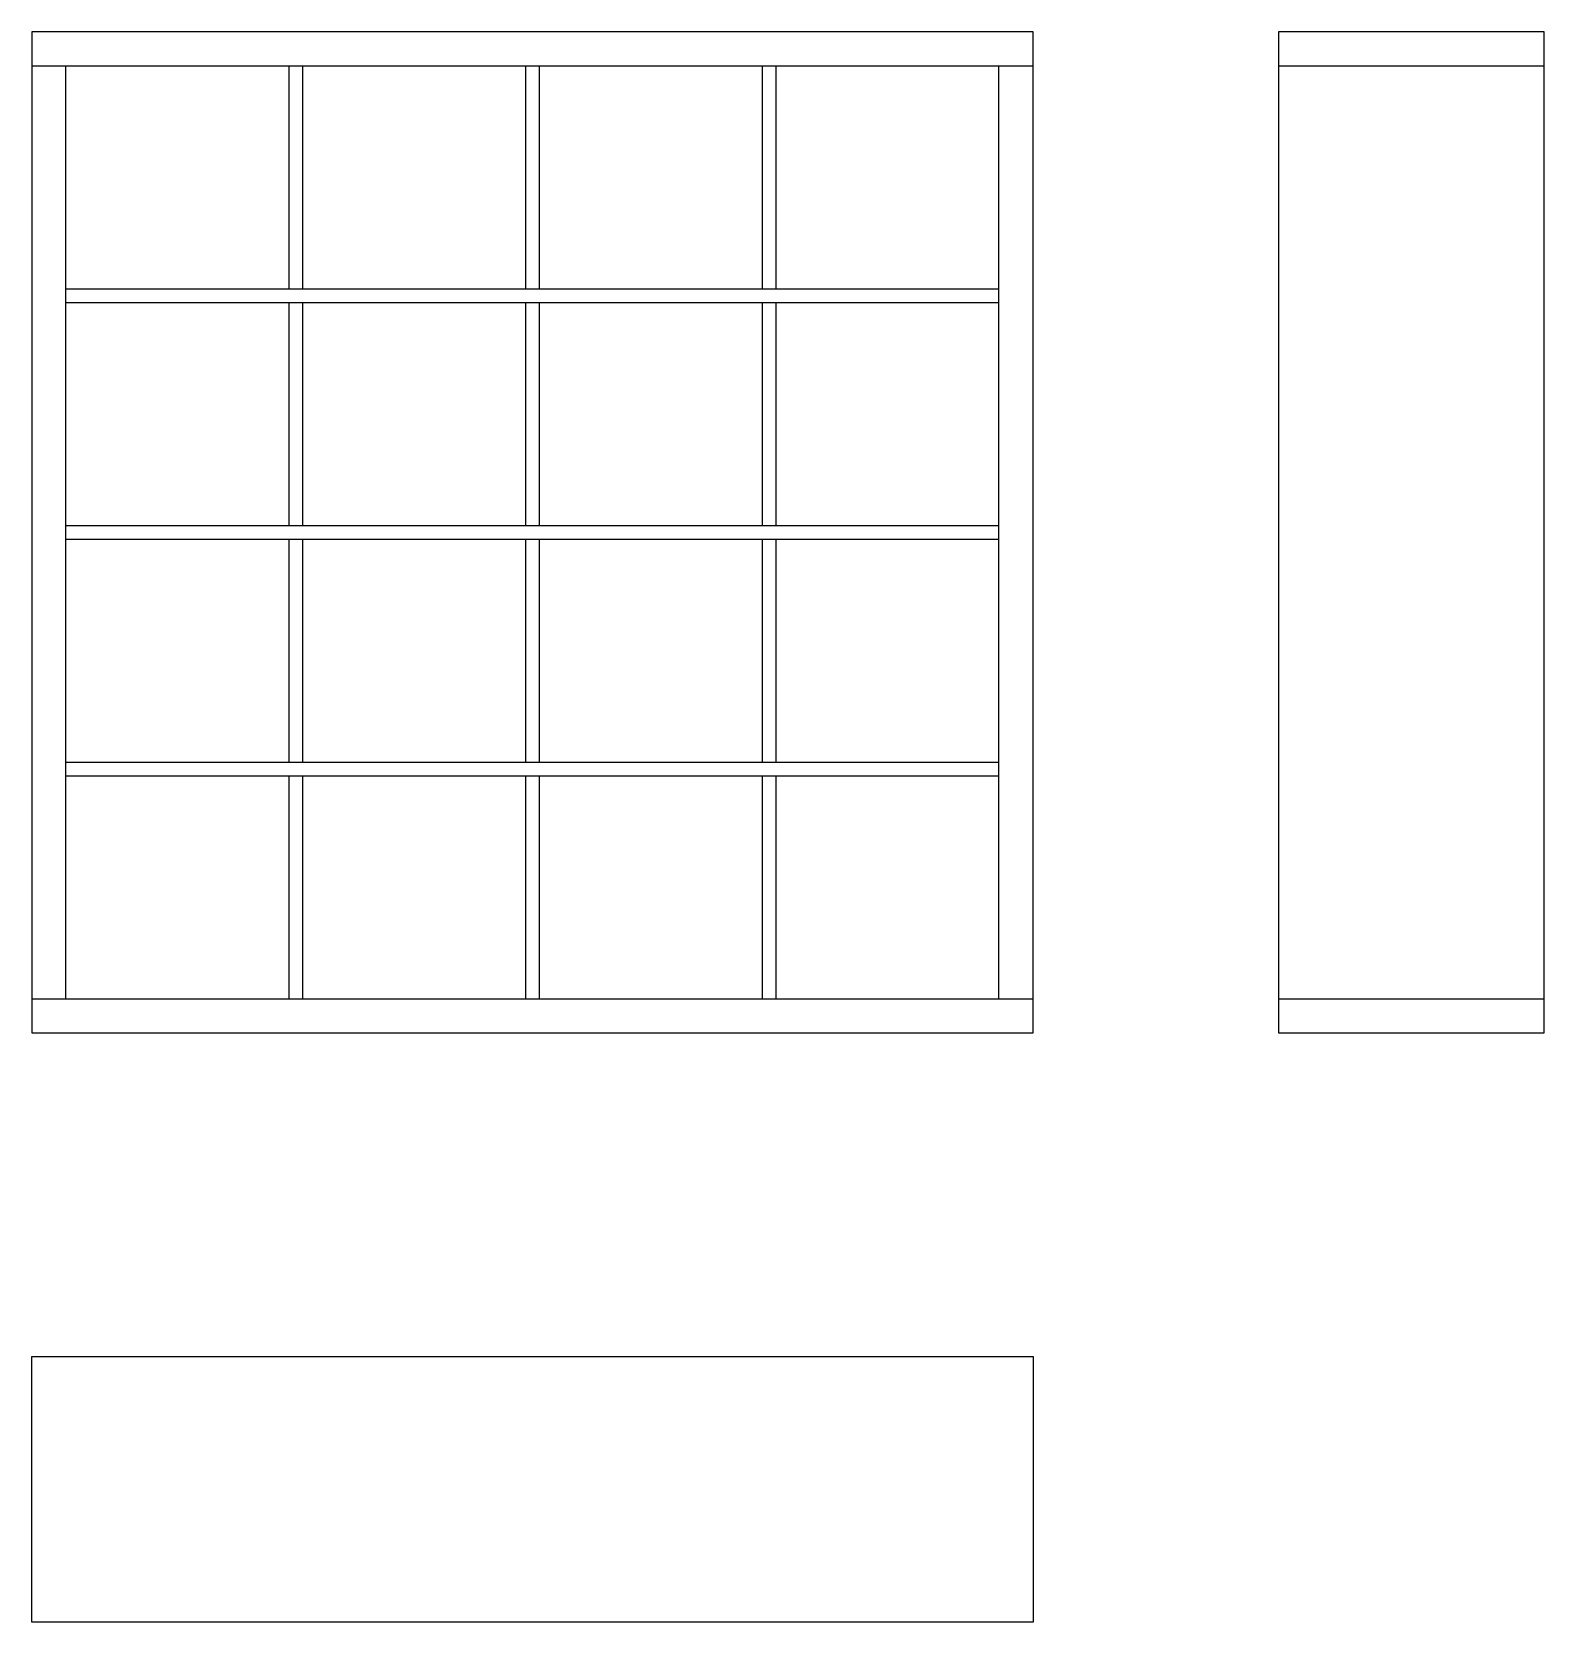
# Model space of a CAD drawing. Header units: millimetres. Extents: x 751 to 1821, y 987 to 1458.
# Drawn here: x 750.6 to 972.7, y 987.2 to 1220.7 of the extents above; entities that cross this region are included whole.
import ezdxf

# ---------------------------------------------------------------- set-up
doc = ezdxf.new("R2010")
doc.units = ezdxf.units.MM
doc.layers.get('0').update_dxf_attribs({"color": 3})

msp = doc.modelspace()

# ---------------------------------------------------------------- linework, layer by layer
for p, q in [((897.62, 1220.71), (750.62, 1220.71)), ((750.62, 1220.71), (750.62, 1073.71)), ((897.62, 1073.71), (897.62, 1220.71)), ((933.67, 1220.71), (933.67, 1073.71)), ((972.67, 1220.71), (933.67, 1220.71)), ((972.67, 1073.71), (972.67, 1220.71)), ((750.62, 1215.71), (897.62, 1215.71)), ((755.62, 1078.71), (755.62, 1215.71)), ((755.62, 1215.71), (788.37, 1215.71)), ((788.37, 1215.71), (788.37, 1182.96)), ((788.37, 1215.71), (790.37, 1215.71)), ((790.37, 1215.71), (823.12, 1215.71)), ((790.37, 1215.71), (790.37, 1182.96)), ((823.12, 1215.71), (825.12, 1215.71)), ((823.12, 1215.71), (823.12, 1182.96)), ((825.12, 1215.71), (857.87, 1215.71)), ((825.12, 1215.71), (825.12, 1182.96)), ((857.87, 1215.71), (859.87, 1215.71)), ((857.87, 1215.71), (857.87, 1182.96)), ((859.87, 1215.71), (859.87, 1182.96)), ((892.62, 1078.71), (892.62, 1215.71)), ((933.67, 1215.71), (972.67, 1215.71)), ((755.62, 1182.96), (892.62, 1182.96)), ((755.62, 1180.96), (892.62, 1180.96)), ((788.37, 1180.96), (788.37, 1148.21)), ((790.37, 1180.96), (790.37, 1148.21)), ((823.12, 1180.96), (823.12, 1148.21)), ((825.12, 1180.96), (825.12, 1148.21)), ((857.87, 1180.96), (857.87, 1148.21)), ((859.87, 1180.96), (859.87, 1148.21)), ((755.62, 1148.21), (892.62, 1148.21)), ((755.62, 1146.21), (892.62, 1146.21)), ((788.37, 1146.21), (788.37, 1113.46)), ((790.37, 1146.21), (790.37, 1113.46)), ((823.12, 1146.21), (823.12, 1113.46)), ((825.12, 1146.21), (825.12, 1113.46)), ((857.87, 1146.21), (857.87, 1113.46)), ((859.87, 1146.21), (859.87, 1113.46)), ((755.62, 1113.46), (892.62, 1113.46)), ((755.62, 1111.46), (892.62, 1111.46)), ((788.37, 1111.46), (788.37, 1078.71)), ((790.37, 1111.46), (790.37, 1078.71)), ((823.12, 1111.46), (823.12, 1078.71)), ((825.12, 1111.46), (825.12, 1078.71)), ((857.87, 1111.46), (857.87, 1078.71)), ((859.87, 1111.46), (859.87, 1078.71)), ((750.62, 1078.71), (897.62, 1078.71)), ((933.67, 1078.71), (972.67, 1078.71)), ((750.62, 1073.71), (897.62, 1073.71)), ((933.67, 1073.71), (972.67, 1073.71)), ((750.62, 1026.17), (897.62, 1026.17)), ((750.62, 987.17), (750.62, 1026.17)), ((897.62, 1026.17), (897.62, 987.17)), ((897.62, 987.17), (750.62, 987.17))]:
    msp.add_line(p, q)

doc.saveas('drawing.dxf')
